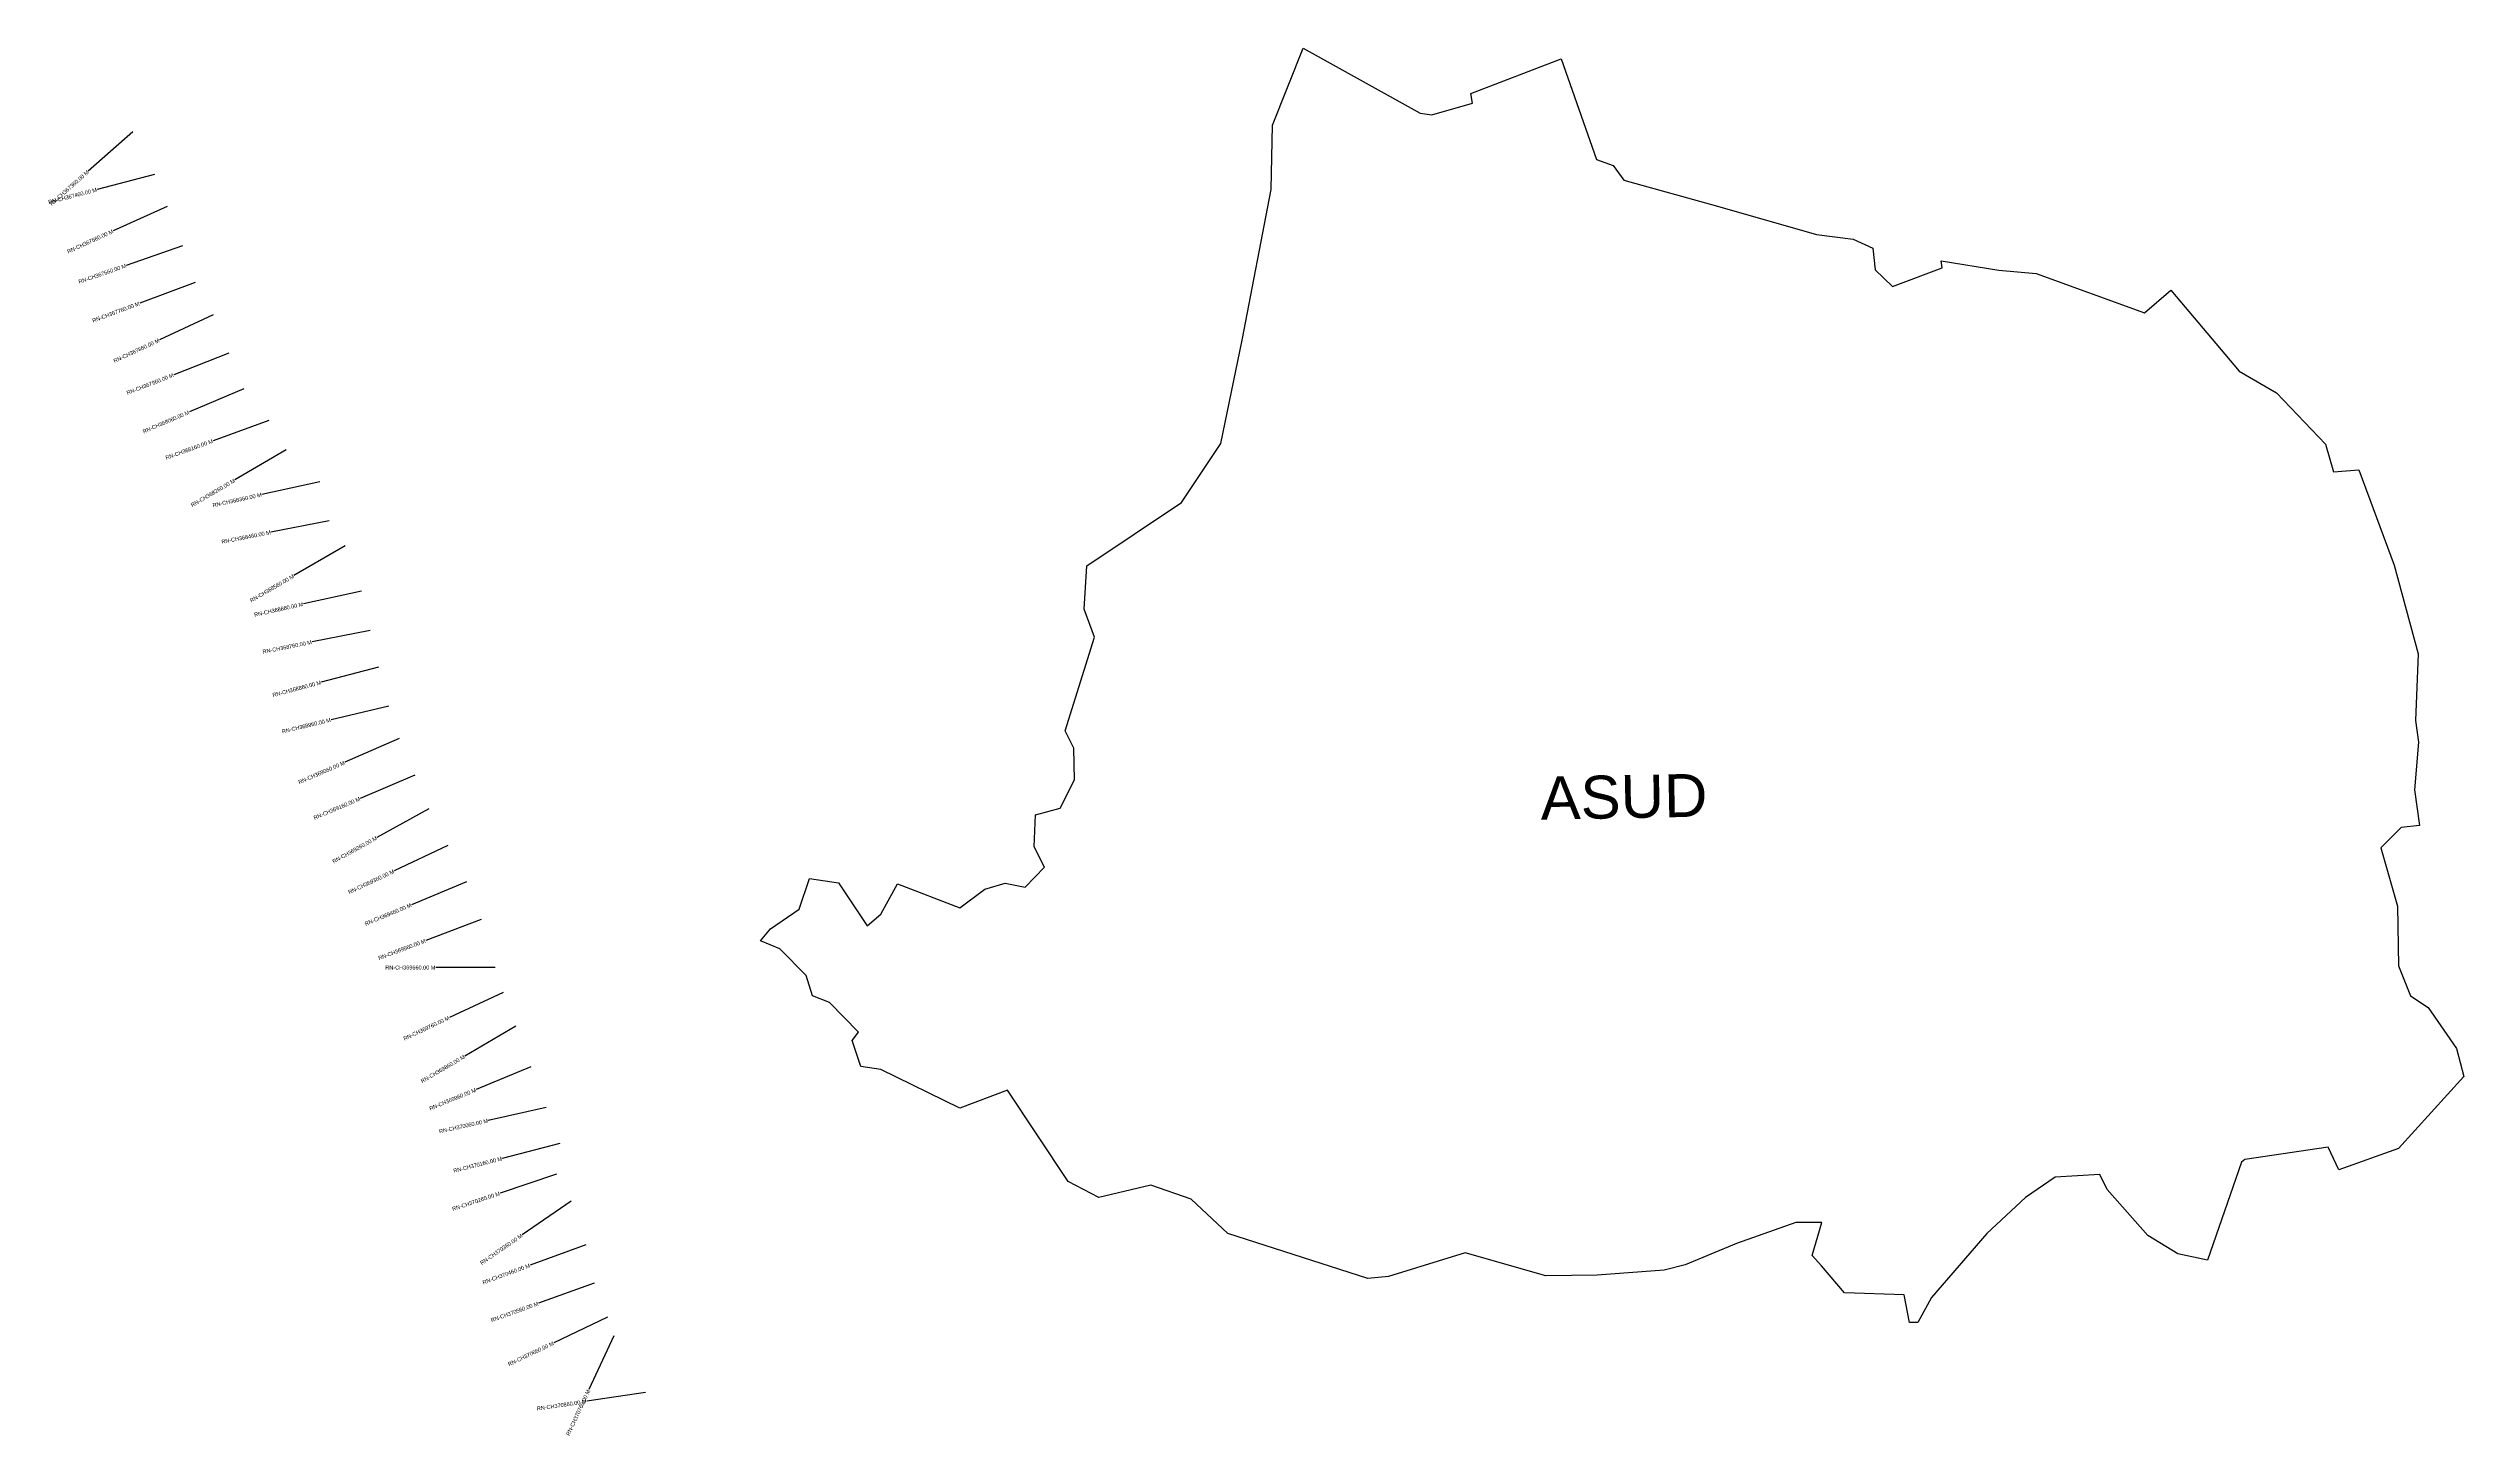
# Model space of a CAD drawing. Header units: metres. Extents: x 298833 to 304941, y 1965748 to 1969259.
import ezdxf
from ezdxf.enums import TextEntityAlignment as Align

# ---------------------------------------------------------------- set-up
doc = ezdxf.new("R2010")
doc.units = ezdxf.units.M
doc.header["$MEASUREMENT"] = 0
for name, color, linetype in [('CS', 134, 'Continuous'), ('CSMark', 6, 'Continuous'), ('village', 7, 'Continuous'), ('VILLAGE NAME', 250, 'Continuous')]:
    doc.layers.add(name, color=color, linetype=linetype)
doc.styles.get("Standard").update_dxf_attribs({"font": 'arial.ttf'})

msp = doc.modelspace()

# ---------------------------------------------------------------- linework, layer by layer
at = {"layer": 'CS'}
for p, q in [((299047, 1969047.5), (298934.5, 1968948.2)), ((299102, 1968939.6), (298956.9, 1968901.7)), ((299134.3, 1968858.7), (298997.7, 1968796.8)), ((299172.3, 1968758.9), (299030.6, 1968709.7)), ((299205, 1968666.1), (299064.4, 1968613.8)), ((299250.4, 1968584.7), (299114.5, 1968521.1)), ((299290.1, 1968487.7), (299150.4, 1968433)), ((299328, 1968397.5), (299190, 1968338.8)), ((299391, 1968317.2), (299250, 1968265.9)), ((299434.4, 1968242.8), (299305.1, 1968166.7)), ((299520, 1968162.2), (299373.5, 1968129.9)), ((299543.5, 1968063.7), (299396.4, 1968034.6)), ((299584, 1968000.4), (299454.4, 1967924.9)), ((299625, 1967885.2), (299478.6, 1967852.9)), ((299647.4, 1967786.2), (299500.3, 1967756.8)), ((299668.6, 1967693.4), (299523.7, 1967654.8)), ((299694.1, 1967594.7), (299548.2, 1967559.8)), ((299720.7, 1967512.3), (299583.2, 1967452.4)), ((299760.3, 1967419.7), (299622.2, 1967361.1)), ((299795.6, 1967335), (299664.3, 1967262.3)), ((299843.4, 1967241.9), (299707.9, 1967177.7)), ((299890.5, 1967149.5), (299751.9, 1967092)), ((299928, 1967054.2), (299787.6, 1967001.3)), ((299963.2, 1966933.1), (299813.2, 1966933.1)), ((299983.3, 1966870.3), (299847.5, 1966806.7)), ((300015.9, 1966784.8), (299886.5, 1966709)), ((300015.9, 1966784.8), (299886.5, 1966709)), ((300053.9, 1966681.8), (299915.3, 1966624.5)), ((300092.4, 1966578.8), (299946, 1966546)), ((300126.5, 1966487.8), (299981.2, 1966450.3)), ((300118.1, 1966410), (299975.9, 1966362.3)), ((300155.1, 1966341.9), (300031.6, 1966256.7)), ((300192.5, 1966231.5), (300051.7, 1966179.8)), ((300213.9, 1966134.6), (300072.8, 1966083.5)), ((300247, 1966048.1), (300111.6, 1965983.6)), ((300263.3, 1966001.3), (300200.2, 1965865.2)), ((300343.3, 1965857.4), (300194.9, 1965835.5))]:
    msp.add_line(p, q, dxfattribs=at)
at = {"layer": 'village', "color": 1}
msp.add_polyline3d([(304773.6, 1967088.5, 0), (304776.3, 1966937.1, 0), (304806.5, 1966861.2, 0), (304851.6, 1966831.8, 0), (304922.8, 1966728, 0), (304941.2, 1966657, 0), (304776.3, 1966474.8, 0), (304625.2, 1966421.4, 0), (304598.8, 1966478.5, 0), (304388.2, 1966447.4, 0), (304379, 1966440.5, 0), (304293.1, 1966192.6, 0), (304218.3, 1966208.7, 0), (304142.3, 1966255.4, 0), (304039.9, 1966371.7, 0), (304020.8, 1966409.4, 0), (303908.4, 1966402.4, 0), (303833.2, 1966351.2, 0), (303735.6, 1966259.8, 0), (303595.5, 1966098.1, 0), (303561.1, 1966034.7, 0), (303539.8, 1966035.1, 0), (303526.5, 1966105.3, 0), (303375.7, 1966110.2, 0), (303316.9, 1966178.3, 0), (303294.1, 1966204.7, 0), (303317.8, 1966287.9, 0), (303252.6, 1966287.7, 0), (303102.1, 1966234.7, 0), (302972.7, 1966180.7, 0), (302919.5, 1966167.6, 0), (302750.4, 1966154.8, 0), (302620.1, 1966152.7, 0), (302416.2, 1966211, 0), (302222.6, 1966151.3, 0), (302170.2, 1966146.4, 0), (301815.8, 1966259.8, 0), (301723.6, 1966347.3, 0), (301621.4, 1966382.4, 0), (301489.7, 1966351.1, 0), (301412.7, 1966391.7, 0), (301258.8, 1966623.1, 0), (301138.2, 1966577.5, 0), (300938.3, 1966674.7, 0), (300888.3, 1966682.6, 0), (300866, 1966748.2, 0), (300882.1, 1966769.2, 0), (300808.9, 1966844.3, 0), (300765.9, 1966861.5, 0), (300749.8, 1966913.3, 0), (300683.3, 1966980.2, 0), (300634.1, 1967001, 0), (300659.5, 1967030.8, 0), (300732.2, 1967080.6, 0), (300757.8, 1967158.4, 0), (300831.5, 1967147.4, 0), (300904.2, 1967038.8, 0), (300938.9, 1967068.2, 0), (300980.4, 1967144.5, 0), (301138.2, 1967083.9, 0), (301201.6, 1967131.4, 0), (301253.3, 1967146.4, 0), (301303.6, 1967136.7, 0), (301352.4, 1967187, 0), (301326.4, 1967238.6, 0), (301329.3, 1967319.5, 0), (301392.2, 1967336.3, 0), (301428, 1967408.3, 0), (301426.8, 1967488, 0), (301404.3, 1967532.3, 0), (301479, 1967768.7, 0), (301452.7, 1967840.2, 0), (301459.1, 1967949.8, 0), (301698.9, 1968109.5, 0), (301798.3, 1968259.1, 0), (301852.7, 1968520.7, 0), (301925.4, 1968901.7, 0), (301929.2, 1969064.8, 0), (302006.2, 1969259, 0), (302302.2, 1969094.9, 0), (302331.9, 1969090.5, 0), (302434.8, 1969120.3, 0), (302430.9, 1969144.3, 0), (302659.2, 1969232.1, 0), (302748.2, 1968977.8, 0), (302790.1, 1968962.1, 0), (302817.6, 1968924.9, 0), (303054.7, 1968859.9, 0), (303304.7, 1968787.9, 0), (303397.4, 1968775.7, 0), (303446.8, 1968753.3, 0), (303452.6, 1968698.3, 0), (303496.9, 1968656.6, 0), (303622.5, 1968703.7, 0), (303620.1, 1968721.1, 0), (303766, 1968697.6, 0), (303859.8, 1968688.8, 0), (304134.2, 1968589.3, 0), (304200.3, 1968646.8, 0), (304373.1, 1968442.1, 0), (304467.9, 1968387.3, 0), (304591.6, 1968257.7, 0), (304611.8, 1968187.2, 0), (304675.9, 1968192, 0), (304765, 1967951, 0), (304826.1, 1967726.5, 0), (304819.2, 1967558, 0), (304827.3, 1967503.2, 0), (304816.5, 1967382.3, 0), (304829.4, 1967292.5, 0), (304783, 1967287, 0), (304732, 1967236.1, 0)], close=True, dxfattribs=at)

# ---------------------------------------------------------------- texts
at = {"layer": 'CSMark'}
for s, rotation, p in [('RN-CH367360.00 M', 41.42167, (298933.8, 1968947.5)), ('RN-CH367460.00 M', 14.64204, (298955.9, 1968901.4)), ('RN-CH367560.00 M', 24.38555, (298996.7, 1968796.4)), ('RN-CH367660.00 M', 19.15067, (299029.7, 1968709.3)), ('RN-CH367760.00 M', 20.4016, (299063.5, 1968613.5)), ('RN-CH367860.00 M', 25.05977, (299113.6, 1968520.7)), ('RN-CH367960.00 M', 21.40929, (299149.5, 1968432.6)), ('RN-CH368060.00 M', 23.0594, (299189.1, 1968338.4)), ('RN-CH368160.00 M', 19.97633, (299249.1, 1968265.6)), ('RN-CH368260.00 M', 30.47471, (299304.2, 1968166.2)), ('RN-CH368360.00 M', 12.41407, (299372.5, 1968129.7)), ('RN-CH368460.00 M', 11.17222, (299395.4, 1968034.5)), ('RN-CH368560.00 M', 30.21814, (299453.6, 1967924.4)), ('RN-CH368660.00 M', 12.45775, (299477.6, 1967852.7)), ('RN-CH368760.00 M', 11.31678, (299499.4, 1967756.6)), ('RN-CH368860.00 M', 14.87837, (299522.7, 1967654.6)), ('RN-CH368960.00 M', 13.4458, (299547.3, 1967559.6)), ('RN-CH369060.00 M', 23.53362, (299582.3, 1967452)), ('RN-CH369160.00 M', 22.98944, (299621.3, 1967360.7)), ('RN-CH369260.00 M', 28.97485, (299663.5, 1967261.8)), ('RN-CH369360.00 M', 25.3482, (299707, 1967177.2)), ('RN-CH369460.00 M', 22.54388, (299751, 1967091.7)), ('RN-CH369560.00 M', 20.62529, (299786.7, 1967001)), ('RN-CH369760.00 M', 25.08165, (299846.6, 1966806.3)), ('RN-CH369860.00 M', 30.37749, (299885.6, 1966708.5)), ('RN-CH369960.00 M', 22.49079, (299914.3, 1966624.1)), ('RN-CH370060.00 M', 12.62775, (299945, 1966545.8)), ('RN-CH370160.00 M', 14.47857, (299980.3, 1966450)), ('RN-CH370260.00 M', 18.55469, (299974.9, 1966362)), ('RN-CH370360.00 M', 34.62035, (300030.8, 1966256.1)), ('RN-CH370460.00 M', 20.16028, (300050.7, 1966179.5)), ('RN-CH370560.00 M', 19.88681, (300071.9, 1966083.2)), ('RN-CH370660.00 M', 25.48898, (300110.7, 1965983.1)), ('RN-CH370860.00 M', 8.38351, (300193.9, 1965835.3)), ('RN-CH370760.00 M', 65.10985, (300199.8, 1965864.3))]:
    msp.add_text(s, height=10, rotation=rotation, dxfattribs=at).set_placement(p, align=Align.MIDDLE_RIGHT)
msp.add_text('RN-CH369660.00 M', height=10, dxfattribs=at).set_placement((299812.2, 1966933.1), align=Align.MIDDLE_RIGHT)
at = {"layer": 'VILLAGE NAME', "insert": (302605.6, 1967415.7), "char_height": 108.75, "attachment_point": 1, "rotation": 1.10283}
msp.add_mtext_dynamic_manual_height_columns('ASUD', width=1571.314, gutter_width=543.7, heights=[250.4], dxfattribs=at)

doc.saveas('drawing.dxf')
